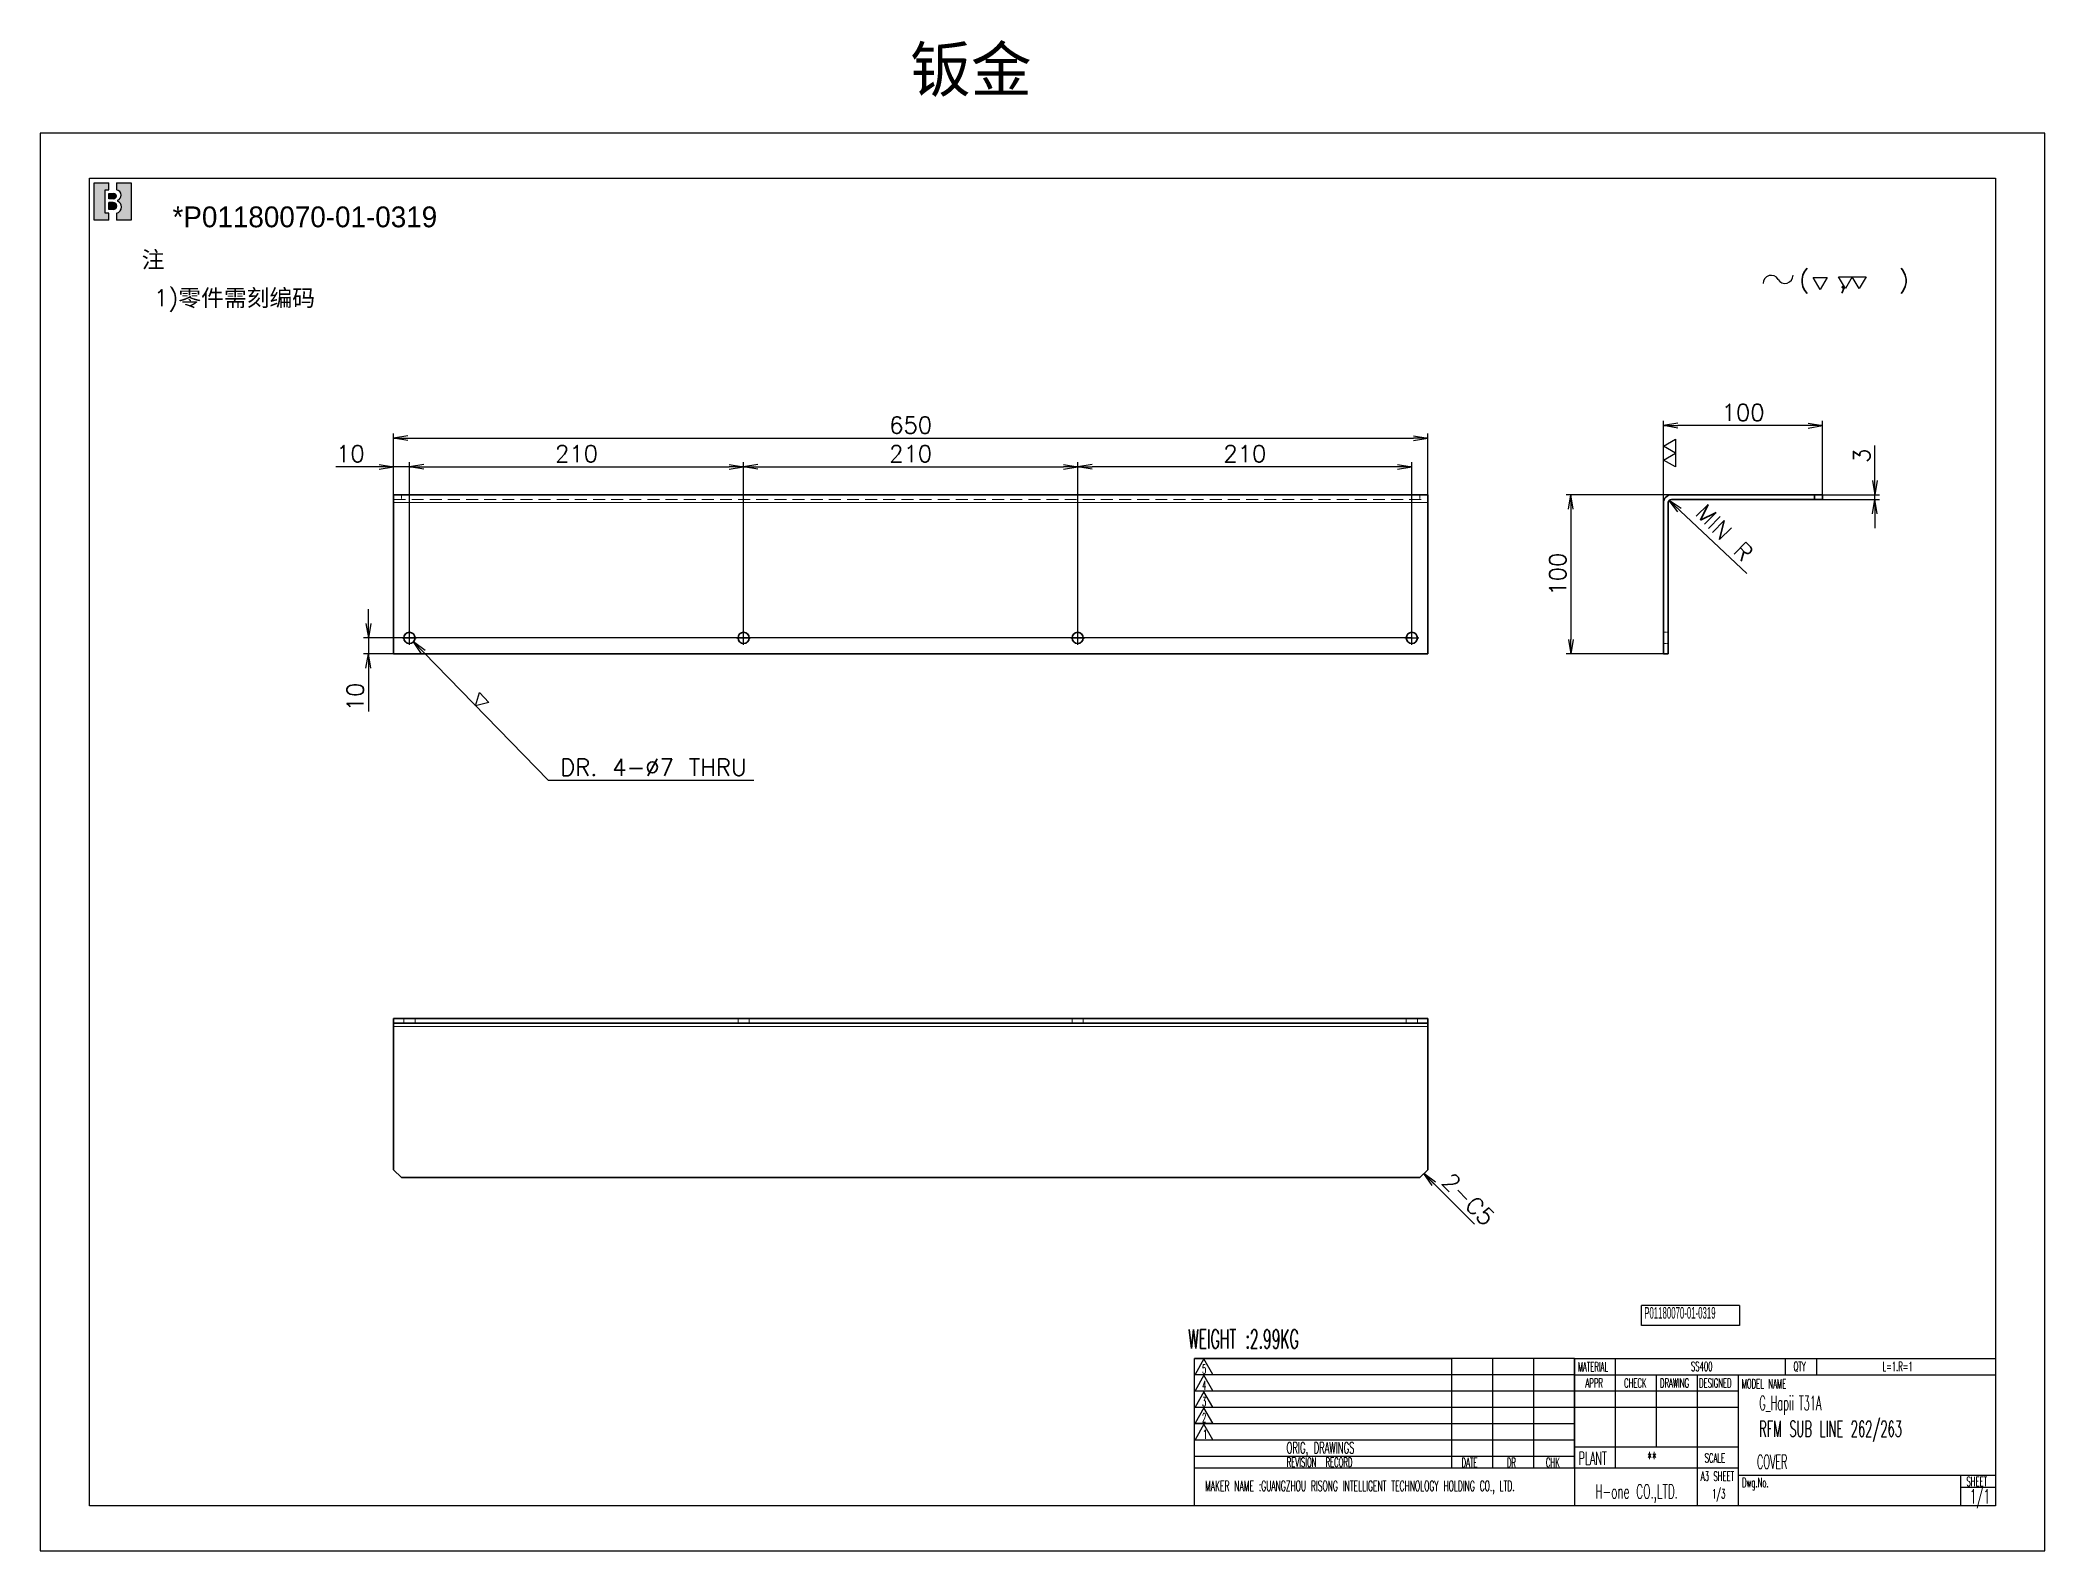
# Model space of a CAD drawing. Header units: inches. Extents: x 21 to 8642, y -3779 to 1599.
# Drawn here: x 551 to 1811, y -2633 to -1683 of the extents above; entities that cross this region are included whole.
import ezdxf

# ---------------------------------------------------------------- set-up
doc = ezdxf.new("R2010")
doc.units = ezdxf.units.IN
doc.header["$MEASUREMENT"] = 0
doc.linetypes.add('CENTER-HOKUTO', pattern=[23, 20, -1, 1, -1])
doc.linetypes.add('HIDDEN-HOKUTO', pattern=[3.8, 2.5, -1.3])
doc.layers.add('AM_HID', color=1, linetype='HIDDEN-HOKUTO', lineweight=25)
doc.layers.add('title_frame', color=7, linetype='Continuous')
doc.layers.add('word_dim', color=253, linetype='Continuous')
doc.styles.add('MX_NOTE_STANDARD', font='txt.shx', dxfattribs={"bigfont": 'bigfont.shx'})
doc.styles.get("Standard").update_dxf_attribs({"font": 'txt', "bigfont": 'gbcbig.shx'})
doc.dimstyles.new('副本 STANDARD1-3', dxfattribs={"dimscale": 3, "dimtxt": 3.5, "dimasz": 3, "dimexe": 1, "dimexo": 0, "dimgap": 1, "dimtad": 3, "dimdsep": 46, "dimtxsty": 'Standard', "dimblk1": 'OPEN', "dimblk2": 'OPEN', "dimsah": 1, "dimcen": 0, "dimclrd": 256, "dimclre": 256, "dimclrt": 3, "dimadec": 0, "dimazin": 0, "dimtfac": 1, "dimtmove": 0, "dimatfit": 3, "dimldrblk": 'OPEN', "dimfxl": 0, "dimtolj": 1, "dimtzin": 0, "dimarcsym": 0})

msp = doc.modelspace()

# ---------------------------------------------------------------- texts
at = {"linetype": 'Continuous', "ltscale": 2, "insert": (1097.397598681095, -1687.889680086841), "char_height": 28, "width": 97.82244757481385, "attachment_point": 1}
msp.add_mtext('{\\fMicrosoft YaHei|b0|i0|c134|p34;\\C3;钣金}', dxfattribs=at)
at = {"ltscale": 2, "char_height": 10.5, "attachment_point": 1}
for s, insert, width in [('{\\fSimSun|b0|i0|c134|p2;\\C3;注}', (614.4869089880995, -1816.188129553808), 31.09407503499824), ('{\\Fromans,bigfont|c134;\\C3;1)\\fSimSun|b0|i0|c134|p2;零件需刻编码}', (622.1826735604081, -1840.211976070377), 290.7183979487818)]:
    msp.add_mtext(s, dxfattribs=dict(at, insert=insert, width=width))
at = {"linetype": 'Continuous', "insert": (1631.068507916632, -2541.469932892724), "char_height": 9, "width": 152.7000000000003, "attachment_point": 4}
msp.add_mtext('{\\Fromans,bigfont|c134;\\W0.5;\\C3;G\\Fromans,bigfont|c128;_Hapii T\\Fromans,bigfont|c134;31\\Fromans,bigfont|c128;A}', dxfattribs=at)
at = {"layer": 'title_frame', "color": 3, "style": 'MX_NOTE_STANDARD'}
for s, height, width, p in [('WEIGHT :2.99KG ', 11.76, 0.5450000000000002, (1272.266963874612, -2505.635000205963)), ('5', 5.638920000000001, 0.5450000000000002, (1280.917908133702, -2521.38701065892)), ('MATERIAL', 5.800032000000001, 0.5450000000000002, (1517.053451575233, -2520.115129319878)), ('SS400', 5.800032000000001, 0.5450000000000002, (1588.157171747025, -2519.863351262604)), ('QTY', 5.800032000000001, 0.5450000000000002, (1652.656453974359, -2519.863351262604)), ('L=1.R=1', 5.800032000000001, 0.5450000000000002, (1708.539911387161, -2519.863351262604)), ('4', 5.638920000000001, 0.5450000000000002, (1280.917908133702, -2531.61024880753)), ('APPR', 5.800032000000001, 0.5450000000000002, (1521.840489807466, -2530.320404246559)), ('CHECK', 5.800032000000001, 0.5450000000000002, (1546.128069133283, -2530.320404246559)), ('DRAWING', 5.800032000000001, 0.5450000000000002, (1568.686570915404, -2530.320404246559)), ('DESIGNED', 5.800032000000001, 0.5450000000000002, (1593.261010089016, -2530.320404246559)), ('MODEL NAME', 5.800032000000001, 0.5450000000000002, (1620.046329209723, -2530.762460084174)), ('3', 5.638920000000001, 0.5450000000000002, (1280.917908133702, -2541.987088606489)), ('2', 5.638920000000001, 0.5450000000000002, (1280.917908133702, -2552.021744344715)), ('1', 5.638920000000001, 0.5450000000000002, (1281.506634371177, -2562.39858414367)), ('RFM SUB LINE 262/263', 9.900000000000002, 0.534099999999995, (1630.953521495019, -2561.177218787132)), ('ORIG, DRAWINGS', 7.088928153648377, 0.5450000000000002, (1333.983534183037, -2571.714449927134)), ('REVISION  RECORD', 5.800032000000001, 0.5450000000000002, (1334.13362204425, -2580.058718441745)), ('DATE', 5.800032000000001, 0.5450000000000002, (1443.973967882688, -2580.298282596475)), ('DR', 5.800032000000001, 0.5450000000000002, (1472.455931768338, -2580.328937068174)), ('CHK', 5.800032000000001, 0.5450000000000002, (1496.985845051011, -2580.230645616906)), ('PLANT', 8.0556, 0.5450000000000002, (1517.545256199282, -2578.748715729595)), ('**', 8.0556, 0.5450000000000002, (1560.615958168382, -2578.748715729595)), ('SCALE', 5.800032000000001, 0.5450000000000002, (1596.788935122953, -2577.426861776763)), ('COVER', 8.82, 0.5, (1629.712049322276, -2581.403637289441)), ('MAKER NAME :GUANGZHOU RISONG INTELLIGENT TECHNOLOGY HOLDING CO., LTD.', 6.480000000000002, 0.5341000000000022, (1282.833688161078, -2595.331456972293)), ('H-one CO.,LTD.', 8.82, 0.5450000000000002, (1528.104726089441, -2599.975268828624)), ('A3 SHEET', 5.800032000000001, 0.5450000000000002, (1594.325913499903, -2588.879493929369)), ('1/3', 5.800032000000001, 0.5450000000000002, (1601.381142659004, -2599.9174066177)), ('Dwg.No.', 5.800032000000001, 0.5450000000000002, (1620.303894486307, -2592.836188992849)), ('SHEET', 5.800032000000001, 0.5450000000000002, (1761.306820690625, -2592.148025349517)), ('1/1', 9, 0.5340999999999667, (1763.457585053293, -2603.103090779259))]:
    msp.add_text(s, height=height, dxfattribs=dict(at, width=width)).set_placement(p)
at = {"layer": 'title_frame', "color": 3, "insert": (1558.807311974524, -2479.624852314286), "char_height": 7.350000000000001, "width": 12.33210746973054, "attachment_point": 1, "style": 'MX_NOTE_STANDARD'}
msp.add_mtext('{\\f3 of 9 Barcode|b0|i0|c0|p82;\\W0.5;P01180070-\\f3 of 9 Barcode|b0|i0|c134|p82;01\\f3 of 9 Barcode|b0|i0|c0|p82;-\\f3 of 9 Barcode|b0|i0|c134|p82;0319}', dxfattribs=at)
at = {"layer": 'word_dim', "color": 3, "linetype": 'Continuous'}
for s, p in [('MIN R', (1590.254108257555, -1981.405976472975)), ('2-C5', (1430.752319990836, -2401.833673048397))]:
    msp.add_text(s, height=10.5, rotation=315, dxfattribs=at).set_placement(p)
at = {"layer": 'word_dim', "color": 3, "linetype": 'Continuous', "insert": (633.839881927739, -1788.011501140165), "char_height": 13.083, "width": 300, "attachment_point": 1}
msp.add_mtext('{\\f3 of 9 Barcode|b0|i0|c0|p82;*P01180070-\\f3 of 9 Barcode|b0|i0|c134|p82;01\\f3 of 9 Barcode|b0|i0|c0|p82;-0\\f3 of 9 Barcode|b0|i0|c134|p82;319}', dxfattribs=at)

# ---------------------------------------------------------------- blocks, each defined once
blk = doc.blocks.new('B\\M+18B40\\M+196A7\\M+100CF\\M+100B0\\M+100B8')
blk.add_hatch(color=1).paths.add_polyline_path([(0.3999999986702711, 0.8149999997779807), (0.3999999986702711, 0.9999999997779806), (-1.3297288e-09, 0.9999999997779806), (-1.3297288e-09, -2.220193e-10), (0.3999999986702711, -2.220193e-10), (0.3999999986702711, 0.1849999997779807), (0.2999999986702711, 0.1849999997779807), (0.2999999986702711, 0.8149999997779807)])
h = blk.add_hatch(color=1)
edge = h.paths.add_edge_path()
edge.add_arc((0.5299999986702706, 0.6449999997779808), 0.07, 359.9999999999989, 450)
edge.add_line((0.5299999986702706, 0.7149999997779806), (0.3999999986702711, 0.7149999997779806))
edge.add_line((0.3999999986702711, 0.7149999997779806), (0.3999999986702711, 0.5749999997779809))
edge.add_line((0.3999999986702711, 0.5749999997779809), (0.5299999986702701, 0.5749999997779809))
edge.add_arc((0.5299999986702701, 0.6449999997779808), 0.07, 270, 359.9999999999999)
h = blk.add_hatch(color=1)
edge = h.paths.add_edge_path()
edge.add_line((0.5999999986702714, 0.9999999997779806), (0.5999999986702718, 0.8142220507965398))
edge.add_arc((0.5849999986702712, 0.6699999997779816), 0.1449999999999991, -5.115907697472721e-13, 84.06222754839428, ccw=False)
edge.add_arc((0.5849999986702707, 0.6699999997779802), 0.1449999999999993, -69.82872865353448, 1.1368683772161603e-13, ccw=False)
edge.add_line((0.6349999986702715, 0.5338934238898192), (0.6349999986702711, 0.5120827805020305))
edge.add_arc((0.5699999986702688, 0.3549999997779789), 0.1700000000000021, 3.979039320256561e-13, 67.5204943905955, ccw=False)
edge.add_arc((0.5699999986702724, 0.3549999997779802), 0.1699999999999993, -79.83575137827683, 0, ccw=False)
edge.add_line((0.5999999986702714, 0.1876679944711657), (0.5999999986702714, -2.220192918400699e-10))
edge.add_line((0.5999999986702714, -2.220193e-10), (0.9999999986702712, -2.220193e-10))
edge.add_line((0.9999999986702712, -2.220193e-10), (0.9999999986702712, 0.9999999997779806))
edge.add_line((0.9999999986702712, 0.9999999997779806), (0.5999999986702714, 0.9999999997779806))
h = blk.add_hatch(color=1)
edge = h.paths.add_edge_path()
edge.add_arc((0.5149999986702705, 0.3799999997779802), 0.095, 1.018e-13, 90)
edge.add_line((0.5149999986702705, 0.4749999997779804), (0.3999999986702711, 0.4749999997779808))
edge.add_line((0.3999999986702711, 0.4749999997779808), (0.3999999986702711, 0.2849999997779809))
edge.add_line((0.3999999986702711, 0.2849999997779809), (0.5149999986702718, 0.2849999997779809))
edge.add_arc((0.5149999986702718, 0.379999999777981), 0.095, 270, 360.0000000000003)
at = {"color": 1}
for p, q in [((-1.3297288e-09, -2.220193e-10), (-1.3297288e-09, 0.9999999997779806)), ((-1.3297288e-09, 0.9999999997779806), (0.3999999986702711, 0.9999999997779806)), ((0.2999999986702711, 0.8149999997779807), (0.3999999986702711, 0.8149999997779807)), ((0.2999999986702711, 0.1849999997779807), (0.2999999986702711, 0.8149999997779807)), ((0.3999999986702711, 0.8149999997779807), (0.3999999986702711, 0.9999999997779806)), ((0.3999999986702711, 0.7149999997779806), (0.5299999986702706, 0.7149999997779806)), ((0.3999999986702711, 0.5749999997779809), (0.3999999986702711, 0.7149999997779806)), ((0.5299999986702701, 0.5749999997779809), (0.3999999986702711, 0.5749999997779809)), ((0.5999999986702714, 0.9999999997779806), (0.5999999986702718, 0.8142220507965398)), ((0.5999999986702714, 0.9999999997779806), (0.9999999986702712, 0.9999999997779806)), ((0.5999999986702705, 0.6449999997779794), (0.59999999867027, 0.6449999997779803)), ((0.7299999986702704, 0.6699999997779807), (0.7299999986702704, 0.6699999997779802)), ((0.9999999986702712, 0.9999999997779806), (0.9999999986702712, -2.220193e-10)), ((0.3999999986702711, 0.1849999997779807), (0.2999999986702711, 0.1849999997779807)), ((0.5149999986702705, 0.4749999997779804), (0.3999999986702711, 0.4749999997779808)), ((0.3999999986702711, 0.2849999997779809), (0.3999999986702711, 0.4749999997779808)), ((0.5149999986702718, 0.2849999997779809), (0.3999999986702711, 0.2849999997779809)), ((0.3999999986702711, -2.220193e-10), (0.3999999986702711, 0.1849999997779807)), ((0.5699999986702711, 0.5249999997779802), (0.5699999986702716, 0.5249999997779807)), ((0.5999999986702714, 0.1876679944711657), (0.5999999986702714, -2.220193e-10)), ((0.6099999986702707, 0.3799999997779806), (0.609999998670272, 0.3799999997779815)), ((0.6349999986702715, 0.5338934238898192), (0.6349999986702711, 0.5120827805020305)), ((0.739999998670271, 0.3549999997779802), (0.739999998670271, 0.3549999997779802)), ((0.3999999986702711, -2.220193e-10), (-1.3297288e-09, -2.220193e-10)), ((0.9999999986702712, -2.220193e-10), (0.5999999986702714, -2.220193e-10))]:
    blk.add_line(p, q, dxfattribs=at)
for centre, radius, start, end in [((0.5299999986702706, 0.6449999997779808), 0.07, 359.9999999999989, 90), ((0.5299999986702701, 0.6449999997779808), 0.07, 270, 359.9999999999999), ((0.5849999986702712, 0.6699999997779816), 0.1449999999999991, 359.9999999999995, 84.06222754839432), ((0.5849999986702707, 0.6699999997779802), 0.1449999999999993, 290.1712713464655, 1.781e-13), ((0.5149999986702705, 0.3799999997779802), 0.095, 1.018e-13, 90), ((0.5149999986702718, 0.379999999777981), 0.095, 270, 2.799e-13), ((0.5699999986702724, 0.3549999997779802), 0.1699999999999993, 280.1642486217232, 0), ((0.5699999986702688, 0.3549999997779789), 0.1700000000000021, 4.58e-13, 67.52049439059552)]:
    blk.add_arc(centre, radius, start, end, dxfattribs=at)
blk.add_attdef('B機密ﾏｰｸ', (-0.0857467348302255, 1.074949466596297), '', height=0.2)
blk = doc.blocks.new('shiage0')
at = {"layer": 'word_dim', "color": 3, "linetype": 'Continuous'}
for centre, radius, start, end in [((1.687489685469927, 1.849274192977646e-05), 1.687500000000015, 29.99999999999973, 180), ((4.610325423242443, 1.68751849274193), 1.6875, 209.9999999999997, 0)]:
    blk.add_arc(centre, radius, start, end, dxfattribs=at)
blk = doc.blocks.new('11')
at = {"layer": 'title_frame', "color": 3, "linetype": 'Continuous'}
for points in [[(15.10255167107903, 3.375707814273028), (13.65755167107909, 5.878521231210016), (16.54755167107919, 5.878521231210016)], [(20.37883512974236, 3.572021556783511), (18.93383512974242, 6.074834973720499), (24.71383512974239, 6.074834973720499), (23.26883512974246, 3.572021556783511), (21.82383512974252, 6.074834973720499)]]:
    blk.add_lwpolyline(points, close=True, dxfattribs=at)
blk.add_blockref('shiage0', (3.128235346865949, 4.67016389945934), dxfattribs=at)
blk.add_text('(  ,   )', height=3.5, dxfattribs=at).set_placement((10.71395897756747, 3.704656854333052))
blk = doc.blocks.new('_Open')
at = {"color": 0, "lineweight": -2}
for p, q in [((-1, 0.1666666666666667), (0, 0)), ((-1, -0.1666666666666667), (0, 0)), ((0, 0), (-1, 0))]:
    blk.add_line(p, q, dxfattribs=at)
blk = doc.blocks.new('*D607')
at = {"layer": 'DEFPOINTS', "color": 0, "linetype": 'Continuous'}
for p in [(1422.752319990836, -1933.68726070869), (772.7523199908355, -2069.144612383727), (1422.752319990836, -2069.144612383727)]:
    blk.add_point(p, dxfattribs=at)
at = {"layer": 'word_dim', "linetype": 'Continuous', "lineweight": -2}
for p, q in [((772.7523199908355, -2069.144612383727), (772.7523199908355, -1930.68726070869)), ((781.7523199908355, -1933.68726070869), (1413.752319990836, -1933.68726070869)), ((1422.752319990836, -2069.144612383727), (1422.752319990836, -1930.68726070869))]:
    blk.add_line(p, q, dxfattribs=at)
at = {"layer": 'word_dim', "linetype": 'Continuous', "lineweight": -2, "xscale": 9, "yscale": 9, "zscale": 9, "rotation": 180}
blk.add_blockref('_Open', (772.7523199908355, -1933.68726070869), dxfattribs=at)
at = {"layer": 'word_dim', "linetype": 'Continuous', "lineweight": -2, "xscale": 9, "yscale": 9, "zscale": 9}
blk.add_blockref('_Open', (1422.752319990836, -1933.68726070869), dxfattribs=at)
at = {"layer": 'word_dim', "color": 3, "linetype": 'Continuous', "insert": (1097.752319990836, -1925.43726070869), "char_height": 10.5, "attachment_point": 5}
blk.add_mtext('\\A1;650', dxfattribs=at)
blk = doc.blocks.new('*D608')
at = {"layer": 'DEFPOINTS', "color": 0, "linetype": 'Continuous'}
for p in [(772.7523199908355, -1951.675710533958), (772.7523199908355, -2059.144612383727), (782.7523199908355, -2059.144612383727)]:
    blk.add_point(p, dxfattribs=at)
at = {"layer": 'word_dim', "linetype": 'Continuous', "lineweight": -2}
for p, q in [((763.7523199908355, -1951.675710533958), (736.5023199908355, -1951.675710533958)), ((772.7523199908355, -2059.144612383727), (772.7523199908355, -1948.675710533958)), ((782.7523199908355, -1951.675710533958), (772.7523199908355, -1951.675710533958)), ((782.7523199908355, -2059.144612383727), (782.7523199908355, -1948.675710533958)), ((791.7523199908355, -1951.675710533958), (800.7523199908355, -1951.675710533958))]:
    blk.add_line(p, q, dxfattribs=at)
at = {"layer": 'word_dim', "linetype": 'Continuous', "lineweight": -2, "xscale": 9, "yscale": 9, "zscale": 9}
blk.add_blockref('_Open', (772.7523199908355, -1951.675710533958), dxfattribs=at)
at = {"layer": 'word_dim', "linetype": 'Continuous', "lineweight": -2, "xscale": 9, "yscale": 9, "zscale": 9, "rotation": 180}
blk.add_blockref('_Open', (782.7523199908355, -1951.675710533958), dxfattribs=at)
at = {"layer": 'word_dim', "color": 3, "linetype": 'Continuous', "insert": (745.6273199908355, -1943.425710533958), "char_height": 10.5, "attachment_point": 5}
blk.add_mtext('\\A1;10', dxfattribs=at)
blk = doc.blocks.new('*D609')
at = {"layer": 'DEFPOINTS', "color": 0, "linetype": 'Continuous'}
for p in [(1412.752319990836, -2059.144612383727), (756.9221996727974, -2069.144612383727), (782.7523199908355, -2069.144612383727)]:
    blk.add_point(p, dxfattribs=at)
at = {"layer": 'word_dim', "linetype": 'Continuous', "lineweight": -2}
for p, q in [((756.9221996727974, -2050.144612383726), (756.9221996727974, -2041.144612383727)), ((1412.752319990836, -2059.144612383727), (753.9221996727974, -2059.144612383726)), ((756.9221996727974, -2059.144612383726), (756.9221996727974, -2069.144612383727)), ((782.7523199908355, -2069.144612383727), (753.9221996727974, -2069.144612383727)), ((756.9221996727974, -2078.144612383727), (756.9221996727974, -2105.394612383727))]:
    blk.add_line(p, q, dxfattribs=at)
at = {"layer": 'word_dim', "linetype": 'Continuous', "lineweight": -2, "xscale": 9, "yscale": 9, "zscale": 9}
for p, rotation in [((756.9221996727974, -2059.144612383726), 270), ((756.9221996727974, -2069.144612383727), 90)]:
    blk.add_blockref('_Open', p, dxfattribs=dict(at, rotation=rotation))
at = {"layer": 'word_dim', "color": 3, "linetype": 'Continuous', "insert": (748.6721996727978, -2096.269612383727), "char_height": 10.5, "attachment_point": 5, "rotation": 90}
blk.add_mtext('\\A1;10', dxfattribs=at)
blk = doc.blocks.new('*D610')
at = {"layer": 'DEFPOINTS', "color": 0, "linetype": 'Continuous'}
for p in [(992.7523199908355, -1951.675710533958), (782.7523199908355, -2059.144612383727), (992.7523199908355, -2059.144612383727)]:
    blk.add_point(p, dxfattribs=at)
at = {"layer": 'word_dim', "linetype": 'Continuous', "lineweight": -2}
for p, q in [((782.7523199908355, -2059.144612383727), (782.7523199908355, -1948.675710533958)), ((791.7523199908355, -1951.675710533958), (983.7523199908355, -1951.675710533958)), ((992.7523199908355, -2059.144612383727), (992.7523199908355, -1948.675710533958))]:
    blk.add_line(p, q, dxfattribs=at)
at = {"layer": 'word_dim', "linetype": 'Continuous', "lineweight": -2, "xscale": 9, "yscale": 9, "zscale": 9, "rotation": 180}
blk.add_blockref('_Open', (782.7523199908355, -1951.675710533958), dxfattribs=at)
at = {"layer": 'word_dim', "linetype": 'Continuous', "lineweight": -2, "xscale": 9, "yscale": 9, "zscale": 9}
blk.add_blockref('_Open', (992.7523199908355, -1951.675710533958), dxfattribs=at)
at = {"layer": 'word_dim', "color": 3, "linetype": 'Continuous', "insert": (887.7523199908355, -1943.425710533958), "char_height": 10.5, "attachment_point": 5}
blk.add_mtext('\\A1;210', dxfattribs=at)
blk = doc.blocks.new('*D611')
at = {"layer": 'DEFPOINTS', "color": 0, "linetype": 'Continuous'}
for p in [(1202.752319990836, -1951.675710533958), (992.7523199908355, -2059.144612383727), (1202.752319990836, -2059.144612383729)]:
    blk.add_point(p, dxfattribs=at)
at = {"layer": 'word_dim', "linetype": 'Continuous', "lineweight": -2}
for p, q in [((992.7523199908355, -2059.144612383727), (992.7523199908355, -1948.675710533958)), ((1001.752319990836, -1951.675710533958), (1193.752319990836, -1951.675710533958)), ((1202.752319990836, -2059.144612383729), (1202.752319990836, -1948.675710533958))]:
    blk.add_line(p, q, dxfattribs=at)
at = {"layer": 'word_dim', "linetype": 'Continuous', "lineweight": -2, "xscale": 9, "yscale": 9, "zscale": 9, "rotation": 180}
blk.add_blockref('_Open', (992.7523199908355, -1951.675710533958), dxfattribs=at)
at = {"layer": 'word_dim', "linetype": 'Continuous', "lineweight": -2, "xscale": 9, "yscale": 9, "zscale": 9}
blk.add_blockref('_Open', (1202.752319990836, -1951.675710533958), dxfattribs=at)
at = {"layer": 'word_dim', "color": 3, "linetype": 'Continuous', "insert": (1097.752319990836, -1943.425710533958), "char_height": 10.5, "attachment_point": 5}
blk.add_mtext('\\A1;210', dxfattribs=at)
blk = doc.blocks.new('*D612')
at = {"layer": 'DEFPOINTS', "color": 0, "linetype": 'Continuous'}
for p in [(1202.752319990836, -1951.675710533958), (1202.752319990836, -2059.144612383729), (1412.752319990836, -2059.144612383729)]:
    blk.add_point(p, dxfattribs=at)
at = {"layer": 'word_dim', "linetype": 'Continuous', "lineweight": -2}
for p, q in [((1202.752319990836, -2059.144612383729), (1202.752319990836, -1948.675710533958)), ((1403.752319990836, -1951.675710533958), (1211.752319990836, -1951.675710533958)), ((1412.752319990836, -2059.144612383729), (1412.752319990836, -1948.675710533958))]:
    blk.add_line(p, q, dxfattribs=at)
at = {"layer": 'word_dim', "linetype": 'Continuous', "lineweight": -2, "xscale": 9, "yscale": 9, "zscale": 9, "rotation": 180}
blk.add_blockref('_Open', (1202.752319990836, -1951.675710533958), dxfattribs=at)
at = {"layer": 'word_dim', "linetype": 'Continuous', "lineweight": -2, "xscale": 9, "yscale": 9, "zscale": 9}
blk.add_blockref('_Open', (1412.752319990836, -1951.675710533958), dxfattribs=at)
at = {"layer": 'word_dim', "color": 3, "linetype": 'Continuous', "insert": (1307.752319990836, -1943.425710533958), "char_height": 10.5, "attachment_point": 5}
blk.add_mtext('\\A1;210', dxfattribs=at)
blk = doc.blocks.new('*D613')
at = {"layer": 'DEFPOINTS', "color": 0, "linetype": 'Continuous'}
for p in [(1570.888300772269, -1925.754472128496), (1570.888300772269, -1974.144612820841), (1670.888300772269, -1969.144612383727)]:
    blk.add_point(p, dxfattribs=at)
at = {"layer": 'word_dim', "linetype": 'Continuous', "lineweight": -2}
for p, q in [((1570.888300772269, -1974.144612820841), (1570.888300772269, -1922.754472128496)), ((1661.888300772269, -1925.754472128496), (1579.888300772269, -1925.754472128496)), ((1670.888300772269, -1969.144612383727), (1670.888300772269, -1922.754472128496))]:
    blk.add_line(p, q, dxfattribs=at)
at = {"layer": 'word_dim', "linetype": 'Continuous', "lineweight": -2, "xscale": 9, "yscale": 9, "zscale": 9, "rotation": 180}
blk.add_blockref('_Open', (1570.888300772269, -1925.754472128496), dxfattribs=at)
at = {"layer": 'word_dim', "linetype": 'Continuous', "lineweight": -2, "xscale": 9, "yscale": 9, "zscale": 9}
blk.add_blockref('_Open', (1670.888300772269, -1925.754472128496), dxfattribs=at)
at = {"layer": 'word_dim', "color": 3, "linetype": 'Continuous', "insert": (1620.888300772269, -1917.504472128496), "char_height": 10.5, "attachment_point": 5}
blk.add_mtext('\\A1;100', dxfattribs=at)
blk = doc.blocks.new('*D614')
at = {"layer": 'DEFPOINTS', "color": 0, "linetype": 'Continuous'}
for p in [(1670.888300772269, -1969.144612383727), (1512.658016371737, -2069.144612383727), (1573.888300772269, -2069.144612383727)]:
    blk.add_point(p, dxfattribs=at)
at = {"layer": 'word_dim', "linetype": 'Continuous', "lineweight": -2}
for p, q in [((1670.888300772269, -1969.144612383727), (1509.658016371737, -1969.144612383727)), ((1512.658016371737, -1978.144612383727), (1512.658016371737, -2060.144612383727)), ((1573.888300772269, -2069.144612383727), (1509.658016371737, -2069.144612383727))]:
    blk.add_line(p, q, dxfattribs=at)
at = {"layer": 'word_dim', "linetype": 'Continuous', "lineweight": -2, "xscale": 9, "yscale": 9, "zscale": 9}
for p, rotation in [((1512.658016371737, -1969.144612383727), 90), ((1512.658016371737, -2069.144612383727), 270)]:
    blk.add_blockref('_Open', p, dxfattribs=dict(at, rotation=rotation))
at = {"layer": 'word_dim', "color": 3, "linetype": 'Continuous', "insert": (1504.408016371737, -2019.144612383726), "char_height": 10.5, "attachment_point": 5, "rotation": 90}
blk.add_mtext('\\A1;100', dxfattribs=at)
blk = doc.blocks.new('*D615')
at = {"layer": 'DEFPOINTS', "color": 0, "linetype": 'Continuous'}
for p in [(1670.888300772269, -1969.144612383727), (1670.888300772269, -1972.144612383727), (1703.716082386047, -1969.144612383727)]:
    blk.add_point(p, dxfattribs=at)
at = {"layer": 'word_dim', "linetype": 'Continuous', "lineweight": -2}
for p, q in [((1703.716082386047, -1960.144612383727), (1703.716082386047, -1938.144612383727)), ((1670.888300772269, -1969.144612383727), (1706.716082386047, -1969.144612383727)), ((1670.888300772269, -1972.144612383727), (1706.716082386047, -1972.144612383727)), ((1703.716082386047, -1972.144612383727), (1703.716082386047, -1969.144612383727)), ((1703.716082386047, -1981.144612383727), (1703.716082386047, -1990.144612383727))]:
    blk.add_line(p, q, dxfattribs=at)
at = {"layer": 'word_dim', "linetype": 'Continuous', "lineweight": -2, "xscale": 9, "yscale": 9, "zscale": 9}
for p, rotation in [((1703.716082386047, -1969.144612383727), 270), ((1703.716082386047, -1972.144612383727), 90)]:
    blk.add_blockref('_Open', p, dxfattribs=dict(at, rotation=rotation))
at = {"layer": 'word_dim', "color": 3, "linetype": 'Continuous', "insert": (1695.466082386047, -1944.644612383726), "char_height": 10.5, "attachment_point": 5, "rotation": 90}
blk.add_mtext('\\A1;3', dxfattribs=at)
blk = doc.blocks.new('shiage2')
at = {"layer": 'word_dim', "color": 3, "linetype": 'Continuous'}
for p, q in [((-1.443369568059182, 2.49996281370602), (4.330133123606089, 2.499962813706077)), ((6.104857135369457e-06, -3.718619393566769e-05), (-1.443369568059182, 2.49996281370602)), ((1.443381777773453, 2.499962813706077), (6.104857135369457e-06, -3.718619393566769e-05)), ((2.886757450689771, -3.718619393566769e-05), (1.443381777773453, 2.499962813706077)), ((4.330133123606089, 2.499962813706077), (2.886757450689771, -3.718619393566769e-05))]:
    blk.add_line(p, q, dxfattribs=at)
blk = doc.blocks.new('*D616')
at = {"layer": 'DEFPOINTS', "color": 0, "linetype": 'Continuous'}
for p in [(780.3090533496378, -2056.638530158416), (785.195586632019, -2061.650694609052)]:
    blk.add_point(p, dxfattribs=at)
at = {"layer": 'word_dim', "linetype": 'Continuous', "lineweight": -2}
for p, q in [((870.0938725973107, -2148.731687665911), (791.4782722807923, -2068.094906045581)), ((999.0938725973107, -2148.731687665911), (870.0938725973107, -2148.731687665911))]:
    blk.add_line(p, q, dxfattribs=at)
at = {"layer": 'word_dim', "linetype": 'Continuous', "lineweight": -2, "xscale": 9, "yscale": 9, "zscale": 9, "rotation": 134.2728589700893}
blk.add_blockref('_Open', (785.195586632019, -2061.650694609052), dxfattribs=at)
at = {"layer": 'word_dim', "color": 3, "linetype": 'Continuous', "insert": (936.0938725973108, -2140.481687665911), "char_height": 10.5, "attachment_point": 5}
blk.add_mtext('\\A1;DR. 4-∅7 THRU', dxfattribs=at)
blk = doc.blocks.new('shiage1')
at = {"layer": 'word_dim', "color": 3, "linetype": 'Continuous'}
for p, q in [((-4.255559048260693e-05, 3.4162127349191e-07), (-1.443418228564553, 2.500000341621273)), ((-1.443418228564553, 2.500000341621273), (1.443333117383588, 2.500000341621273)), ((1.443333117383588, 2.500000341621273), (-4.255559048260693e-05, 3.4162127349191e-07))]:
    blk.add_line(p, q, dxfattribs=at)

# ---------------------------------------------------------------- dimensions: what is measured, and where the dimension line sits
at = {"layer": 'word_dim', "linetype": 'Continuous'}
for base, p1, p2, picture, middle in [((1570.888300772269, -1925.754472128496), (1670.888300772269, -1969.144612383727), (1570.888300772269, -1974.144612820841), '*D613', (1620.888300772269, -1917.504472128496)), ((1422.752319990836, -1933.68726070869), (772.7523199908355, -2069.144612383727), (1422.752319990836, -2069.144612383727), '*D607', (1097.752319990836, -1925.43726070869)), ((772.7523199908355, -1951.675710533958), (782.7523199908355, -2059.144612383727), (772.7523199908355, -2059.144612383727), '*D608', (745.6273199908355, -1943.425710533958)), ((992.7523199908355, -1951.675710533958), (782.7523199908355, -2059.144612383727), (992.7523199908355, -2059.144612383727), '*D610', (887.7523199908355, -1943.425710533958)), ((1202.752319990836, -1951.675710533958), (992.7523199908355, -2059.144612383727), (1202.752319990836, -2059.144612383729), '*D611', (1097.752319990836, -1943.425710533958)), ((1202.752319990836, -1951.675710533958), (1412.752319990836, -2059.144612383729), (1202.752319990836, -2059.144612383729), '*D612', (1307.752319990836, -1943.425710533958))]:
    dim = msp.add_linear_dim(base=base, p1=p1, p2=p2, dimstyle='副本 STANDARD1-3', dxfattribs=at)
    dim.commit()
    dim.dimension.update_dxf_attribs({"geometry": picture, "text_midpoint": middle})
for base, p1, p2, picture, middle in [((1703.716082386047, -1969.144612383727), (1670.888300772269, -1972.144612383727), (1670.888300772269, -1969.144612383727), '*D615', (1695.466082386047, -1944.644612383726)), ((1512.658016371737, -2069.144612383727), (1670.888300772269, -1969.144612383727), (1573.888300772269, -2069.144612383727), '*D614', (1504.408016371737, -2019.144612383726)), ((756.9221996727974, -2069.144612383727), (1412.752319990836, -2059.144612383727), (782.7523199908355, -2069.144612383727), '*D609', (748.6721996727978, -2096.269612383727))]:
    dim = msp.add_linear_dim(base=base, p1=p1, p2=p2, angle=90, dimstyle='副本 STANDARD1-3', dxfattribs=at)
    dim.commit()
    dim.dimension.update_dxf_attribs({"geometry": picture, "text_midpoint": middle})
dim = msp.add_diameter_dim_2p(p1=(780.3090533496378, -2056.638530158416), p2=(785.195586632019, -2061.650694609052), text='DR. 4-<> THRU', dimstyle='副本 STANDARD1-3', override={"dimtoh": 1, "dimtofl": 0}, dxfattribs=at)
dim.commit()
dim.dimension.update_dxf_attribs({"geometry": '*D616', "text_midpoint": (936.0938725973108, -2148.731687665911), "dimtype": 163})

# ---------------------------------------------------------------- linework, layer by layer
at = {"color": 7, "lineweight": 35}
for p, q in [((772.7523199908355, -1969.144612383727), (1422.752319990836, -1969.144612383727)), ((772.7523199908355, -1974.144612383727), (772.7523199908355, -2069.144612383727)), ((1422.752319990836, -1974.144612383727), (1422.752319990836, -2069.144612383727)), ((1570.888300772269, -1974.144612383727), (1570.888300772269, -2069.144612383727)), ((1573.888300772269, -1974.144612383727), (1573.888300772269, -2069.144612383727)), ((1665.888300772269, -1969.144612383727), (1575.888300772269, -1969.144612383727)), ((1665.888300772269, -1972.144612383727), (1575.888300772269, -1972.144612383727)), ((772.7523199908355, -2069.144612383727), (1422.752319990836, -2069.144612383727)), ((772.7523199908355, -2298.333670187374), (1422.752319990836, -2298.333670187374)), ((772.7523199908355, -2301.333670187374), (1422.752319990836, -2301.333670187374)), ((772.7523199908355, -2393.333673048397), (772.7523199908355, -2303.333670187374)), ((1422.752319990836, -2393.333673048397), (1422.752319990836, -2303.333670187374)), ((777.7523199908355, -2398.333673048397), (1417.752319990836, -2398.333673048397))]:
    msp.add_line(p, q, dxfattribs=at)
at = {"color": 7, "lineweight": 35, "ltscale": 0.125}
for p, q in [((772.7523199908355, -1974.144612383727), (772.7523199908355, -1969.144612383727)), ((1422.752319990836, -1974.144612383727), (1422.752319990836, -1969.144612383727)), ((1670.888300772269, -1969.144612383727), (1665.888300772269, -1969.144612383727)), ((1670.888300772269, -1972.144612383727), (1665.888300772269, -1972.144612383727))]:
    msp.add_line(p, q, dxfattribs=at)
at = {"color": 7, "lineweight": 13}
for p, q in [((772.7523199908355, -1974.144612383727), (1422.752319990836, -1974.144612383727)), ((772.7523199908355, -2303.333670187374), (1422.752319990836, -2303.333670187374))]:
    msp.add_line(p, q, dxfattribs=at)
at = {"color": 7, "lineweight": 35, "ltscale": 0.075}
for p, q in [((1665.888300772269, -1972.144612383727), (1665.888300772269, -1969.144612383727)), ((1670.888300772269, -1972.144612383727), (1670.888300772269, -1969.144612383727)), ((1570.888300772269, -2069.144612383727), (1573.888300772269, -2069.144612383727)), ((772.7523199908355, -2298.333670187374), (772.7523199908355, -2301.333670187374)), ((1422.752319990836, -2298.333670187374), (1422.752319990836, -2301.333670187374))]:
    msp.add_line(p, q, dxfattribs=at)
at = {"color": 2, "linetype": 'CENTER-HOKUTO'}
for p, q in [((778.3773199908355, -2059.144612383727), (787.1273199908355, -2059.144612383727)), ((782.7523199908355, -2063.519612383727), (782.7523199908355, -2054.769612383727)), ((988.3773199908355, -2059.144612383727), (997.1273199908355, -2059.144612383727)), ((992.7523199908355, -2063.519612383727), (992.7523199908355, -2054.769612383727)), ((1198.377319990836, -2059.144612383727), (1207.127319990836, -2059.144612383727)), ((1202.752319990836, -2063.519612383727), (1202.752319990836, -2054.769612383727)), ((1408.377319990836, -2059.144612383727), (1417.127319990836, -2059.144612383727)), ((1412.752319990836, -2063.519612383727), (1412.752319990836, -2054.769612383727))]:
    msp.add_line(p, q, dxfattribs=at)
at = {"color": 7, "lineweight": 35, "ltscale": 0.05}
for p, q in [((772.7523199908355, -2303.333670187374), (772.7523199908355, -2301.333670187374)), ((1422.752319990836, -2303.333670187374), (1422.752319990836, -2301.333670187374))]:
    msp.add_line(p, q, dxfattribs=at)
at = {"color": 7, "lineweight": 35, "ltscale": 0.1767766952966369}
for p, q in [((777.7523199908355, -2398.333673048397), (772.7523199908355, -2393.333673048397)), ((1417.752319990836, -2398.333673048397), (1422.752319990836, -2393.333673048397))]:
    msp.add_line(p, q, dxfattribs=at)
at = {"color": 7, "lineweight": 35}
for centre in [(782.7523199908355, -2059.144612383727), (992.7523199908355, -2059.144612383727), (1202.752319990836, -2059.144612383727), (1412.752319990836, -2059.144612383727)]:
    msp.add_circle(centre, 3.5, dxfattribs=at)
for radius in [5, 2]:
    msp.add_arc((1575.888300772269, -1974.144612383727), radius, 90.0000025044166, 180.0000050090416, dxfattribs=at)
at = {"layer": 'AM_HID', "lineweight": 13, "ltscale": 3}
for p, q in [((772.7523199908355, -1972.144612383727), (1422.752319990836, -1972.144612383727)), ((772.7523199908355, -1974.144612383727), (1422.752319990836, -1974.144612383727))]:
    msp.add_line(p, q, dxfattribs=at)
at = {"layer": 'AM_HID', "lineweight": 13, "ltscale": 0.075}
for p, q in [((777.7523199908355, -1972.144612383727), (777.7523199908355, -1969.144612383727)), ((1417.752319990836, -1972.144612383727), (1417.752319990836, -1969.144612383727)), ((1665.888300772269, -1972.144612383727), (1665.888300772269, -1969.144612383727)), ((1570.888300772269, -2055.644612383727), (1573.888300772269, -2055.644612383727)), ((1570.888300772269, -2055.644612383727), (1573.888300772269, -2055.644612383727)), ((1570.888300772269, -2055.644612383727), (1573.888300772269, -2055.644612383727)), ((1570.888300772269, -2055.644612383727), (1573.888300772269, -2055.644612383727)), ((1570.888300772269, -2062.644612383727), (1573.888300772269, -2062.644612383727)), ((1570.888300772269, -2062.644612383727), (1573.888300772269, -2062.644612383727)), ((1570.888300772269, -2062.644612383727), (1573.888300772269, -2062.644612383727)), ((1570.888300772269, -2062.644612383727), (1573.888300772269, -2062.644612383727)), ((779.2523199908355, -2298.333670187374), (779.2523199908355, -2301.333670187374)), ((786.2523199908355, -2298.333670187374), (786.2523199908355, -2301.333670187374)), ((989.2523199908355, -2298.333670187374), (989.2523199908355, -2301.333670187374)), ((996.2523199908355, -2298.333670187374), (996.2523199908355, -2301.333670187374)), ((1199.252319990836, -2298.333670187374), (1199.252319990836, -2301.333670187374)), ((1206.252319990836, -2298.333670187374), (1206.252319990836, -2301.333670187374)), ((1409.252319990836, -2298.333670187374), (1409.252319990836, -2301.333670187374)), ((1416.252319990836, -2298.333670187374), (1416.252319990836, -2301.333670187374))]:
    msp.add_line(p, q, dxfattribs=at)
at = {"layer": 'AM_HID', "lineweight": 13}
msp.add_line((772.7523199908355, -2303.333670187374), (1422.752319990836, -2303.333670187374), dxfattribs=at)
at = {"layer": 'title_frame'}
for p, q in [((1557.120815143251, -2491.326178896124), (1557.120815143251, -2478.724851651845)), ((1618.704568745896, -2478.724851651845), (1557.120815143251, -2478.724851651845)), ((1618.704568745896, -2478.724851651845), (1618.704568745896, -2491.326178896124)), ((1618.704568745896, -2491.326178896124), (1557.120815143251, -2491.326178896124)), ((1276.162055678873, -2604.53020408985), (1276.162055678873, -2511.920204089849)), ((1276.162055678873, -2511.920204089849), (1437.862055678877, -2511.920204089849)), ((1515.037055678873, -2511.920204089849), (1276.162055678873, -2511.920204089849)), ((1282.102213488633, -2512.283146025587), (1276.463293488636, -2522.050041965409)), ((1287.741133488631, -2522.050041965409), (1282.102213488633, -2512.283146025587)), ((1437.862055678877, -2581.010204089849), (1437.862055678877, -2511.920204089849)), ((1463.58705567888, -2581.010204089849), (1463.58705567888, -2511.920204089849)), ((1463.58705567888, -2581.010204089849), (1463.58705567888, -2511.920204089849)), ((1489.312055678871, -2581.010204089849), (1489.312055678871, -2511.920204089849)), ((1489.312055678871, -2581.010204089849), (1489.312055678871, -2511.920204089849)), ((1515.037055678873, -2511.920204089849), (1515.037055678873, -2522.21020408985)), ((1515.037055678873, -2511.920204089849), (1515.037055678873, -2604.53020408985)), ((1515.037055678873, -2511.920204089849), (1515.037055678873, -2604.53020408985)), ((1515.037055678873, -2581.010204089849), (1515.037055678873, -2511.920204089849)), ((1515.037055678873, -2511.920204089849), (1779.637055678875, -2511.920204089849)), ((1540.762055678875, -2581.010204089849), (1540.762055678875, -2511.920204089849)), ((1647.33705567888, -2511.920204089849), (1647.33705567888, -2522.21020408985)), ((1667.054877434817, -2511.920204089849), (1667.054877434817, -2522.21020408985)), ((1437.862055678877, -2522.21020408985), (1276.162055678873, -2522.21020408985)), ((1515.037055678873, -2522.21020408985), (1276.162055678873, -2522.21020408985)), ((1437.862055678877, -2532.500204089851), (1276.162055678873, -2532.500204089851)), ((1515.037055678873, -2532.500204089851), (1276.162055678873, -2532.500204089851)), ((1276.463293488636, -2522.050041965409), (1287.741133488631, -2522.050041965409)), ((1282.102213488633, -2522.506384174198), (1276.463293488636, -2532.273280114016)), ((1276.463293488636, -2532.273280114016), (1287.741133488631, -2532.273280114016)), ((1287.741133488631, -2532.273280114016), (1282.102213488633, -2522.506384174198)), ((1515.037055678873, -2522.21020408985), (1779.637055678875, -2522.21020408985)), ((1617.937055678871, -2532.500204089851), (1515.037055678873, -2532.500204089851)), ((1566.487055678877, -2567.496265985777), (1566.487055678877, -2522.21020408985)), ((1592.21205567888, -2604.53020408985), (1592.21205567888, -2522.21020408985)), ((1617.937055678871, -2604.53020408985), (1617.937055678871, -2522.21020408985)), ((1437.862055678877, -2542.790204089852), (1276.162055678873, -2542.790204089852)), ((1515.037055678873, -2542.790204089852), (1276.162055678873, -2542.790204089852)), ((1282.102213488633, -2532.883223973156), (1276.463293488636, -2542.650119912971)), ((1276.463293488636, -2542.650119912971), (1287.741133488631, -2542.650119912971)), ((1282.102213488633, -2542.917879711382), (1276.463293488636, -2552.684775651196)), ((1287.741133488631, -2542.650119912971), (1282.102213488633, -2532.883223973156)), ((1287.741133488631, -2552.684775651196), (1282.102213488633, -2542.917879711382)), ((1617.937055678871, -2542.790204089852), (1515.037055678873, -2542.790204089852)), ((1437.862055678877, -2553.080204089852), (1276.162055678873, -2553.080204089852)), ((1515.037055678873, -2553.080204089852), (1276.162055678873, -2553.080204089852)), ((1276.463293488636, -2552.684775651196), (1287.741133488631, -2552.684775651196)), ((1282.102213488633, -2553.294719510337), (1276.463293488636, -2563.061615450155)), ((1287.741133488631, -2563.061615450155), (1282.102213488633, -2553.294719510337)), ((1437.862055678877, -2563.370204089853), (1276.162055678873, -2563.370204089853)), ((1515.037055678873, -2563.370204089853), (1276.162055678873, -2563.370204089853)), ((1276.463293488636, -2563.061615450155), (1287.741133488631, -2563.061615450155)), ((1515.037055678873, -2567.496265985777), (1617.937055678871, -2567.496265985777)), ((1437.862055678877, -2573.660204089847), (1276.162055678873, -2573.660204089847)), ((1515.037055678873, -2573.660204089847), (1276.162055678873, -2573.660204089847)), ((1515.037055678873, -2581.010204089849), (1276.162055678873, -2581.010204089849)), ((1617.937055678871, -2581.010204089849), (1515.037055678873, -2581.010204089849)), ((1617.937055678871, -2585.420204089849), (1779.637055678875, -2585.420204089849)), ((1757.58705567888, -2585.420204089849), (1757.58705567888, -2604.53020408985)), ((1757.58705567888, -2592.770204089851), (1779.637055678875, -2592.770204089851)), ((1779.637055678875, -2604.53020408985), (1617.937055678871, -2604.53020408985))]:
    msp.add_line(p, q, dxfattribs=at)
at = {"layer": 'title_frame', "color": 4}
msp.add_lwpolyline([(1810.612055678877, -1741.91770408985), (550.6120556788774, -1741.91770408985), (550.6120556788774, -2632.91770408985), (1810.612055678877, -2632.91770408985)], close=True, dxfattribs=at)
at = {"layer": 'title_frame'}
msp.add_lwpolyline([(581.5870556788832, -1770.305204089849), (1779.637055678875, -1770.305204089849), (1779.637055678875, -2604.53020408985), (581.5870556788832, -2604.53020408985)], close=True, dxfattribs=at)

# ---------------------------------------------------------------- block references
at = {"layer": 'title_frame', "xscale": 23.33625000000393, "yscale": 23.33625000000029, "zscale": 23.3362500000012}
msp.add_blockref('B\\M+18B40\\M+196A7\\M+100CF\\M+100B0\\M+100B8', (584.5270557099102, -1796.581454084668), dxfattribs=at)
at = {"layer": 'word_dim', "linetype": 'Continuous', "ltscale": 2, "xscale": 3, "yscale": 3, "zscale": 3}
msp.add_blockref('11', (1624.075397842251, -1850.358622909946), dxfattribs=at)
at = {"layer": 'word_dim', "color": 3, "linetype": 'Continuous', "yscale": 3, "zscale": 3}
for name, p, xscale, rotation in [('shiage2', (1570.888300772269, -1938.6886959638), 3, 270), ('shiage1', (824.3454274787327, -2101.807065025667), 2.999999999998555, 314.2728589700204)]:
    msp.add_blockref(name, p, dxfattribs=dict(at, xscale=xscale, rotation=rotation))

msp.set_redraw_order([(e.dxf.handle, doc.entitydb.next_handle()) for e in msp.query("TEXT MTEXT ATTDEF DIMENSION ARC_DIMENSION")])  # texts and dimensions are drawn at this point

# ---------------------------------------------------------------- leaders
at = {"layer": 'word_dim', "linetype": 'Continuous'}
msp.add_leader([(1574.474087117171, -1972.73039891408), (1623.248825408475, -2018.595761419574)], dimstyle='副本 STANDARD1-3', override={"dimgap": 1, "dimtad": 0}, dxfattribs=at)
msp.add_leader([(1420.252319990836, -2395.833673048397), (1452.07212514423, -2427.653478201792)], dimstyle='副本 STANDARD1-3', dxfattribs=at)

doc.saveas('drawing.dxf')
